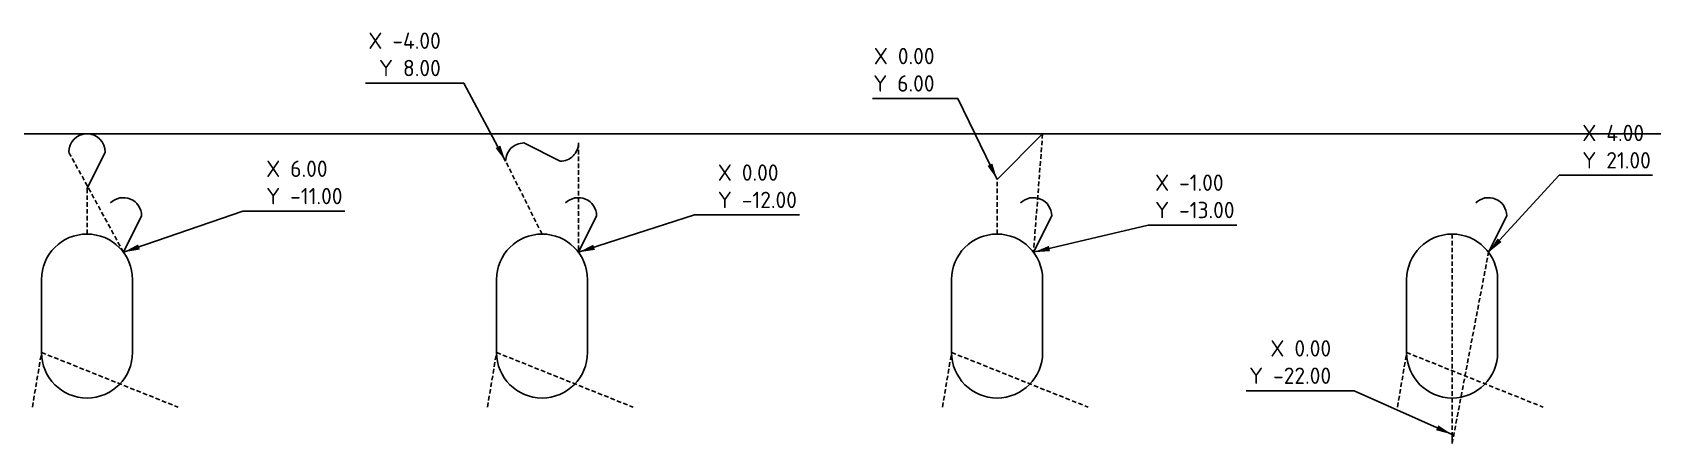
# Model space of a CAD drawing. Header units: millimetres. Extents: x -73 to 896, y -554 to 313.
# Drawn here: x 700 to 878, y -454 to -408.9 of the extents above; entities that cross this region are included whole.
import ezdxf

# ---------------------------------------------------------------- set-up
doc = ezdxf.new("R2010")
doc.units = ezdxf.units.MM
doc.linetypes.add('DASHED', pattern=[0.75, 0.5, -0.25])
doc.layers.add('7', color=7, linetype='DASHED')
doc.layers.add('TEKST-1.5mm', color=7, linetype='Continuous')
doc.styles.add('xiso', font='iso3098b.shx', dxfattribs={"bigfont": 'as_sym.shx'})
doc.dimstyles.new('xStandard', dxfattribs={"dimtxt": 1.8, "dimasz": 1.8, "dimexe": 0.5, "dimexo": 0.55, "dimgap": 0.75, "dimtad": 1, "dimdec": 0, "dimlfac": 1000, "dimzin": 3, "dimdsep": 46, "dimtxsty": 'xiso', "dimcen": 0.25, "dimdle": 0.0625, "dimclrd": 1, "dimclre": 1, "dimclrt": 7, "dimadec": 0, "dimazin": 0, "dimtfac": 1, "dimtofl": 0, "dimtmove": 2, "dimatfit": 3, "dimfxl": 1, "dimtolj": 1, "dimtzin": 0, "dimarcsym": 0})

msp = doc.modelspace()

# ---------------------------------------------------------------- texts
at = {"layer": 'TEKST-1.5mm', "color": 7, "char_height": 1.8, "style": 'xiso'}
for s, insert, attachment_point in [('\\A1;X -4.00\\PY 8.00', (744.87, -413.67), 9), ('\\A1;X 0.00\\PY 6.00', (799.13, -415.36), 9), ('\\A1;X 4.00\\PY 21.00', (870.3, -423.8), 7), ('\\A1;X 6.00\\PY -11.00', (725.69, -427.73), 7), ('\\A1;X 0.00\\PY -12.00', (775.31, -428.15), 7), ('\\A1;X -1.00\\PY -13.00', (823.36, -429.26), 7), ('\\A1;X 0.00\\PY -22.00', (842.7, -447.45), 9)]:
    msp.add_mtext(s, dxfattribs=dict(at, insert=insert, attachment_point=attachment_point))

# ---------------------------------------------------------------- linework, layer by layer
at = {"layer": '7'}
for p, q in [((811, -420), (810, -433)), ((760, -421), (760, -433)), ((710, -433), (704, -422)), ((756, -431), (752, -423)), ((806, -431), (806, -425)), ((706, -431), (706, -426)), ((856, -431), (856, -453)), ((856, -454), (860, -433)), ((700, -450), (701, -444)), ((701, -444), (716, -450)), ((750, -450), (751, -444)), ((751, -444), (766, -450)), ((800, -450), (801, -444)), ((801, -444), (816, -450)), ((850, -450), (851, -444)), ((851, -444), (866, -450))]:
    msp.add_line(p, q, dxfattribs=at)
at = {"layer": 'TEKST-1.5mm'}
for p, q in [((806, -425), (811, -420)), ((712, -429), (710, -433)), ((762, -429), (760, -433)), ((812, -429), (810, -433)), ((862, -429), (860, -433)), ((701, -436), (701, -444)), ((711, -444), (711, -436)), ((751, -436), (751, -444)), ((761, -444), (761, -436)), ((801, -436), (801, -444)), ((811, -444), (811, -436)), ((851, -436), (851, -444)), ((861, -444), (861, -436)), ((856, -453), (856, -454))]:
    msp.add_line(p, q, dxfattribs=at)
msp.add_xline((351, -420), (1, 0), dxfattribs=at)
for points in [[(704, -422, -1), (708, -422), (706, -426)], [(760, -421, -0.414214), (758, -423), (754, -421, 0.414214), (752, -423)]]:
    msp.add_lwpolyline(points, format="xyb", dxfattribs=at)
for centre, radius, start, end in [((710, -429), 2, 0, 135), ((760, -429), 2, 0, 135), ((810, -429), 2, 0, 135), ((860, -429), 2, 0, 135), ((706, -436), 5, 0, 180), ((756, -436), 5, 0, 180), ((806, -436), 5, 0, 180), ((856, -436), 5, 0, 180), ((706, -444), 5, 180, 0), ((756, -444), 5, 180, 0), ((806, -444), 5, 180, 0), ((856, -444), 5, 180, 0)]:
    msp.add_arc(centre, radius, start, end, dxfattribs=at)

msp.set_redraw_order([(e.dxf.handle, doc.entitydb.next_handle()) for e in msp.query("TEXT MTEXT ATTDEF DIMENSION ARC_DIMENSION")])  # texts and dimensions are drawn at this point

# ---------------------------------------------------------------- leaders
at = {"layer": 'TEKST-1.5mm', "annotation_type": 0, "has_hookline": 1}
for points, hookline_direction, text_width in [([(752, -423), (747.42, -414.42), (745.62, -414.42)], 1, 8.27), ([(806, -425), (801.68, -416.11), (799.88, -416.11)], 1, 6.83), ([(860, -433), (867.75, -424.55), (869.55, -424.55)], 0, 7.73), ([(710, -433), (723.14, -428.48), (724.94, -428.48)], 0, 8.63), ([(760, -433), (772.76, -428.9), (774.56, -428.9)], 0, 8.99), ([(810, -433), (822.61, -430.01)], 0, 8.99), ([(856, -453), (845.25, -448.2), (843.45, -448.2)], 1, 9.35)]:
    msp.add_leader(points, dimstyle='xStandard', dxfattribs=dict(at, hookline_direction=hookline_direction, text_width=text_width))

doc.saveas('drawing.dxf')
